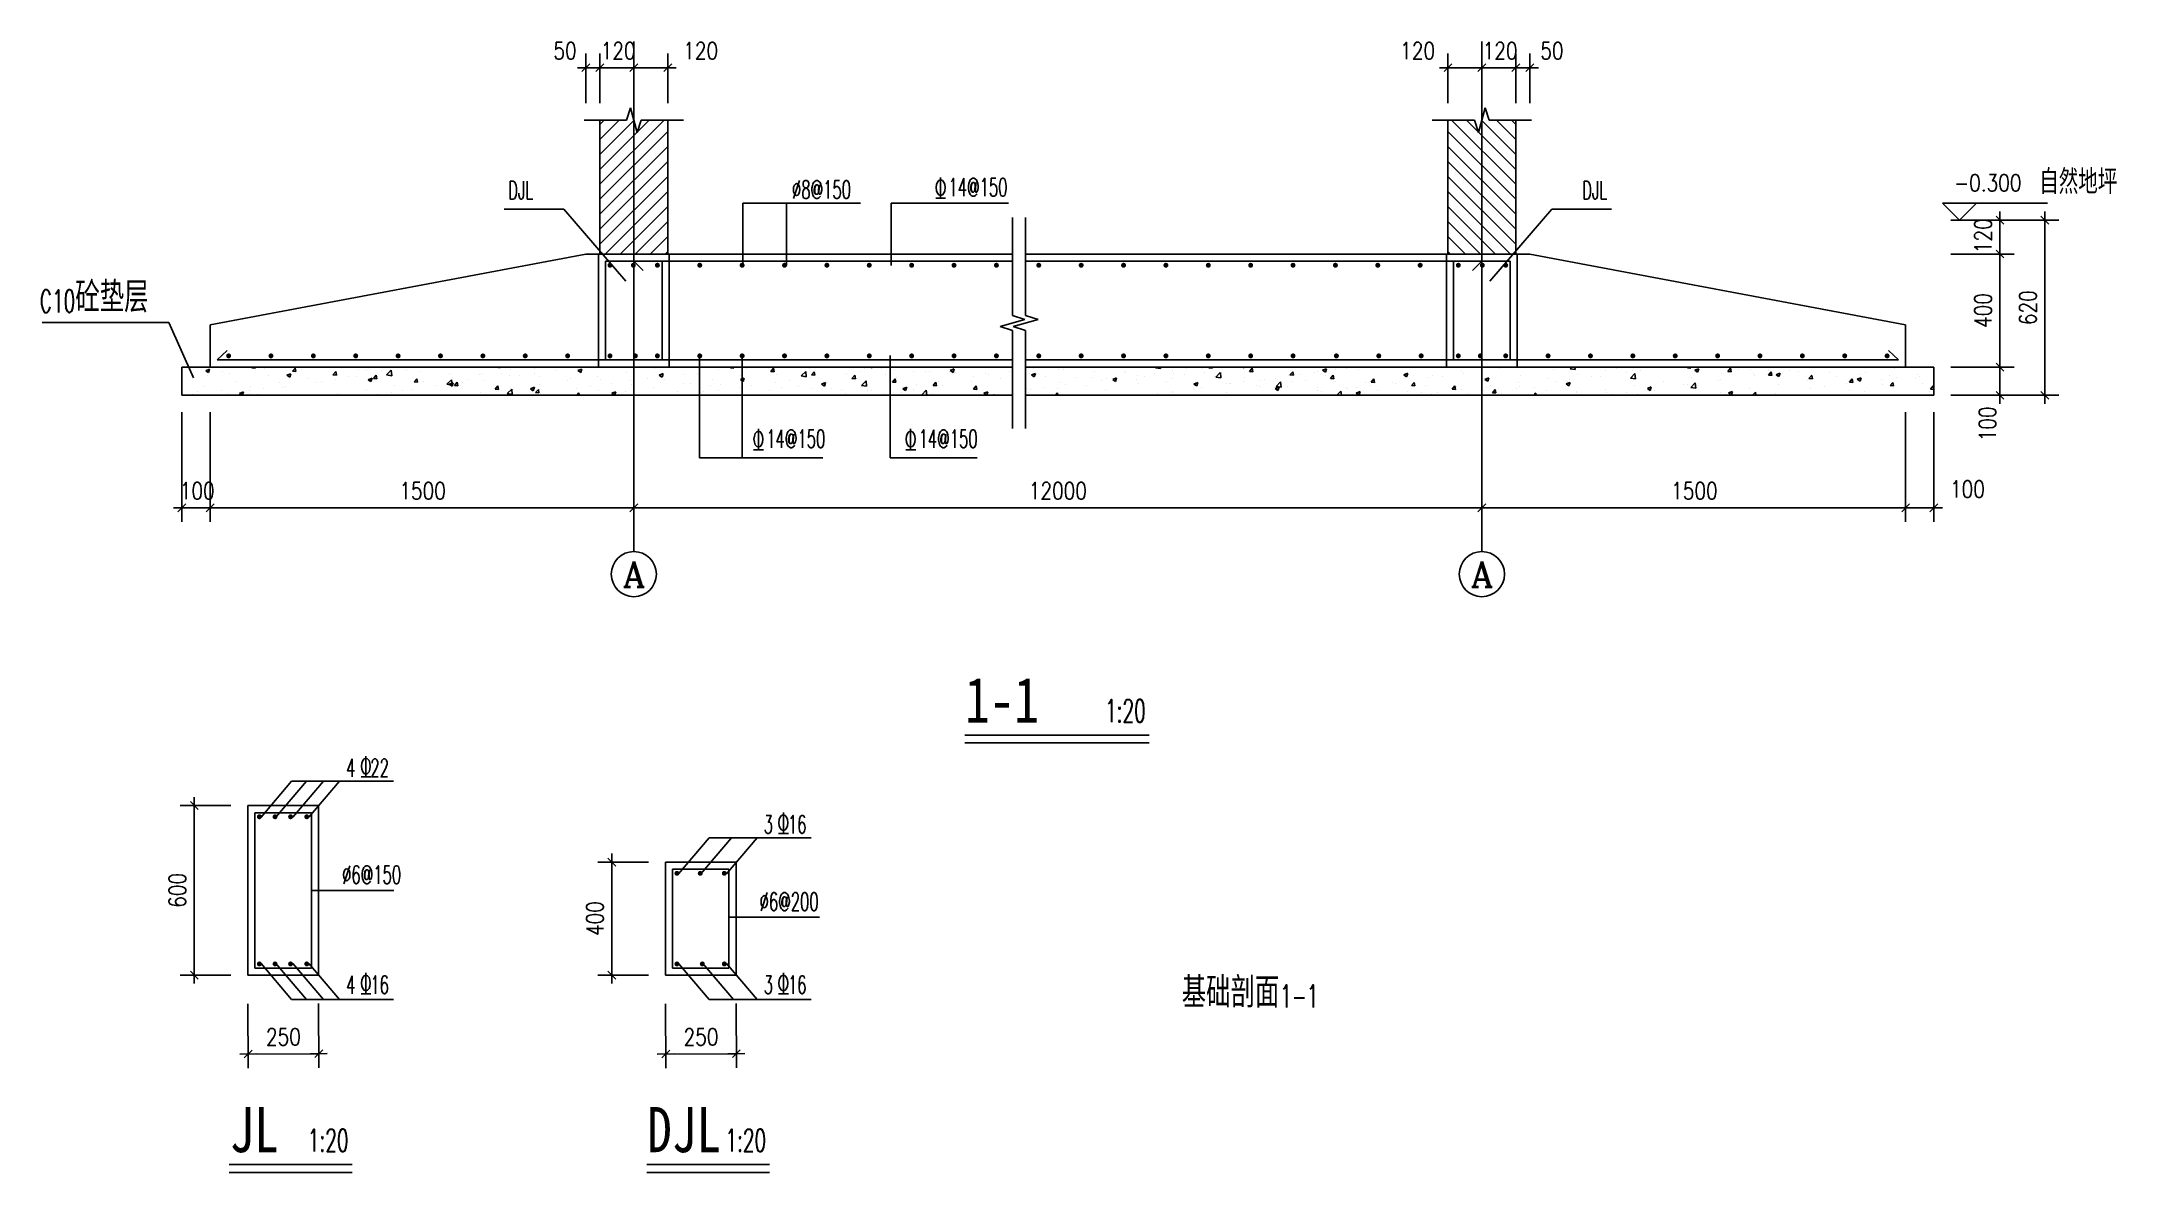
# Model space of a CAD drawing. Extents: x -84066 to -76722, y -618074 to -614071.
import ezdxf
from ezdxf.enums import TextEntityAlignment as Align

# ---------------------------------------------------------------- set-up
doc = ezdxf.new("R2010")
doc.units = 0
doc.header["$LTSCALE"] = 1000
doc.linetypes.add('DOTE', pattern=[2.42, 2, -0.2, 0.02, -0.2])
doc.layers.get('0').update_dxf_attribs({"linetype": 'CONTINUOUS'})
for name, color, linetype in [('AXIS', 3, 'CONTINUOUS'), ('AXIS_TEXT', 7, 'CONTINUOUS'), ('DOTE', 1, 'DOTE'), ('OTHER', 7, 'CONTINUOUS'), ('PUB_DIM', 3, 'CONTINUOUS'), ('PUB_TEXT', 7, 'CONTINUOUS'), ('基础', 4, 'CONTINUOUS'), ('填充', 7, 'CONTINUOUS'), ('钢筋', 3, 'CONTINUOUS')]:
    doc.layers.add(name, color=color, linetype=linetype)
doc.styles.add('-黑体', font='simhei_0.ttf', dxfattribs={"width": 0.8})
doc.styles.add('_HZTXT', font='txt.shx', dxfattribs={"width": 0.8, "bigfont": 'HZTXT.shx'})
doc.styles.add('_SIMPLEX', font='SIMPLEX.shx', dxfattribs={"width": 0.6})
doc.styles.add('COMPLEX', font='COMPLEX')
doc.styles.add('DIM_FONT', font='SIMPLEX', dxfattribs={"width": 0.8})

msp = doc.modelspace()

# ---------------------------------------------------------------- texts
at = {"color": 7, "style": 'DIM_FONT', "width": 0.8}
for s, p in [('50', (-82254.5, -614133.7, 0)), ('120', (-82087, -614133.7, 0)), ('120', (-81794.9, -614133.7, 0)), ('120', (-79257.3, -614133.7, 0)), ('120', (-78965.2, -614133.7, 0)), ('50', (-78761.1, -614133.7, 0)), ('100', (-83577, -615691, 0)), ('1500', (-82799.8, -615691, 0)), ('12000', (-80571.8, -615691, 0)), ('1500', (-78298.1, -615691, 0)), ('100', (-77311, -615685.2, 0))]:
    msp.add_text(s, height=60, dxfattribs=at).set_placement(p)
for s, rotation, p in [('120', 90, (-77164.2, -614820.4, 0)), ('400', 90, (-77164.2, -615084.9, 0)), ('620', 90, (-77005.3, -615074.9, 0)), ('100', 90, (-77148.4, -615486, 0)), ('600', 90, (-83555.5, -617136.9, 0)), ('400', 90, (-82077.4, -617236.9, 0)), ('250', 0.27186, (-83271.7, -617624, 0)), ('250', 0.27186, (-81793.7, -617624, 0))]:
    msp.add_text(s, height=60, rotation=rotation, dxfattribs=at).set_placement(p)
at = {"layer": 'AXIS_TEXT', "style": 'COMPLEX', "width": 1.041667}
for p, p2 in [((-82009.8, -616000.9, 0), (-81929.8, -616000.9, 0)), ((-79008.1, -616000.9, 0), (-78928.1, -616000.9, 0))]:
    msp.add_attdef('A', text='', height=89.6, dxfattribs=at).set_placement(p, p2, align=Align.FIT)
at = {"layer": 'PUB_DIM', "style": 'DIM_FONT', "width": 0.8}
msp.add_text('-0.300', height=60, dxfattribs=at).set_placement((-77058.1, -614601.2, 0), align=Align.RIGHT)
at = {"layer": 'PUB_TEXT'}
for s, height, style, width, p in [('自然地坪', 86.35, '_HZTXT', 0.8, (-76995.3, -614610.7, 0)), ('DJL', 64, '_SIMPLEX', 0.6, (-82414.6, -614629.6, 0)), ('%%c8@150', 64, '_SIMPLEX', 0.6, (-81410, -614627.1, 0)), ('14@150', 64, '_SIMPLEX', 0.6, (-80856.2, -614619, 0)), ('DJL', 64, '_SIMPLEX', 0.6, (-78612.9, -614629.6, 0)), ('C10', 80, '_SIMPLEX', 0.6, (-84072.6, -615029.6, 0)), ('砼垫层', 107.93, '_HZTXT', 0.8, (-83946.6, -615029.6, 0)), ('14@150', 64, '_SIMPLEX', 0.6, (-81501, -615509.1, 0)), ('14@150', 64, '_SIMPLEX', 0.6, (-80962, -615509.1, 0)), ('1-1', 160, '-黑体', 0.8, (-80797.3, -616481.8, 0)), ('1:20', 80, '_SIMPLEX', 0.6, (-80302, -616479.8, 0)), ('4  22', 64, '_SIMPLEX', 0.6, (-82988.1, -616673.7, 0)), ('3  16', 64, '_SIMPLEX', 0.6, (-81510.1, -616873.7, 0)), ('%%C6@150', 64, '_SIMPLEX', 0.6, (-83002.5, -617051.8, 0)), ('%%C6@200', 64, '_SIMPLEX', 0.6, (-81524.5, -617147.1, 0)), ('4  16', 64, '_SIMPLEX', 0.6, (-82988.1, -617441.4, 0)), ('3  16', 64, '_SIMPLEX', 0.6, (-81510.1, -617441.4, 0)), ('基础剖面', 107.93, '_HZTXT', 0.8, (-80030.5, -617490, 0)), ('1-1', 80, '_SIMPLEX', 0.6, (-79682.4, -617490, 0)), ('JL', 160, '-黑体', 0.8, (-83400.5, -618001.7, 0)), ('DJL', 160, '-黑体', 0.8, (-81922.5, -618001.7, 0)), ('1:20', 80, '_SIMPLEX', 0.6, (-83123.7, -617999.8, 0)), ('1:20', 80, '_SIMPLEX', 0.6, (-81645.6, -617999.8, 0))]:
    msp.add_text(s, height=height, dxfattribs=dict(at, style=style, width=width)).set_placement(p)

# ---------------------------------------------------------------- hatches: boundary and pattern name
at = {"layer": '钢筋'}
for points in [[(-82063, -614862.9, 1), (-82045.4, -614862.9, 1)], [(-81980.3, -614862.9, 1), (-81962.7, -614862.9, 1)], [(-81895.3, -614862.9, 1), (-81877.6, -614862.9, 1)], [(-81745.3, -614862.9, 1), (-81727.6, -614862.9, 1)], [(-81595.3, -614862.9, 1), (-81577.6, -614862.9, 1)], [(-81445.3, -614862.9, 1), (-81427.6, -614862.9, 1)], [(-81295.3, -614862.9, 1), (-81277.6, -614862.9, 1)], [(-81145.3, -614862.9, 1), (-81127.6, -614862.9, 1)], [(-80995.3, -614862.9, 1), (-80977.6, -614862.9, 1)], [(-80845.3, -614862.9, 1), (-80827.6, -614862.9, 1)], [(-80695.3, -614862.9, 1), (-80677.6, -614862.9, 1)], [(-80545.3, -614862.9, 1), (-80527.6, -614862.9, 1)], [(-80395.3, -614862.9, 1), (-80377.6, -614862.9, 1)], [(-80245.3, -614862.9, 1), (-80227.6, -614862.9, 1)], [(-80095.3, -614862.9, 1), (-80077.6, -614862.9, 1)], [(-79945.3, -614862.9, 1), (-79927.6, -614862.9, 1)], [(-79795.3, -614862.9, 1), (-79777.6, -614862.9, 1)], [(-79645.3, -614862.9, 1), (-79627.6, -614862.9, 1)], [(-79495.3, -614862.9, 1), (-79477.6, -614862.9, 1)], [(-79345.3, -614862.9, 1), (-79327.6, -614862.9, 1)], [(-79195.3, -614862.9, 1), (-79177.6, -614862.9, 1)], [(-79042.7, -614862.9, -1), (-79060.3, -614862.9, -1)], [(-78957.6, -614862.9, -1), (-78975.2, -614862.9, -1)], [(-78874.9, -614862.9, -1), (-78892.5, -614862.9, -1)], [(-83413, -615183.6, -1), (-83395.4, -615183.6, -1)], [(-83263, -615183.6, -1), (-83245.4, -615183.6, -1)], [(-83113, -615183.6, -1), (-83095.4, -615183.6, -1)], [(-82963, -615183.6, -1), (-82945.4, -615183.6, -1)], [(-82813, -615183.6, -1), (-82795.4, -615183.6, -1)], [(-82663, -615183.6, -1), (-82645.4, -615183.6, -1)], [(-82513, -615183.6, -1), (-82495.4, -615183.6, -1)], [(-82363, -615183.6, -1), (-82345.4, -615183.6, -1)], [(-82213, -615183.6, -1), (-82195.4, -615183.6, -1)], [(-82063, -615183.6, -1), (-82045.4, -615183.6, -1)], [(-81973.1, -615183.6, -1), (-81955.5, -615183.6, -1)], [(-81895.3, -615183.6, -1), (-81877.6, -615183.6, -1)], [(-81745.3, -615183.6, -1), (-81727.6, -615183.6, -1)], [(-81595.3, -615183.6, -1), (-81577.6, -615183.6, -1)], [(-81445.3, -615183.6, -1), (-81427.6, -615183.6, -1)], [(-81295.3, -615183.6, -1), (-81277.6, -615183.6, -1)], [(-81145.3, -615183.6, -1), (-81127.6, -615183.6, -1)], [(-80995.3, -615183.6, -1), (-80977.6, -615183.6, -1)], [(-80845.3, -615183.6, -1), (-80827.6, -615183.6, -1)], [(-80695.3, -615183.6, -1), (-80677.6, -615183.6, -1)], [(-80545.3, -615183.6, -1), (-80527.6, -615183.6, -1)], [(-80395.3, -615183.6, -1), (-80377.6, -615183.6, -1)], [(-80245.3, -615183.6, -1), (-80227.6, -615183.6, -1)], [(-80095.3, -615183.6, -1), (-80077.6, -615183.6, -1)], [(-79945.3, -615183.6, -1), (-79927.6, -615183.6, -1)], [(-79795.3, -615183.6, -1), (-79777.6, -615183.6, -1)], [(-79645.3, -615183.6, -1), (-79627.6, -615183.6, -1)], [(-79491.8, -615183.6, -1), (-79474.1, -615183.6, -1)], [(-79341.8, -615183.6, -1), (-79324.1, -615183.6, -1)], [(-79191.8, -615183.6, -1), (-79174.1, -615183.6, -1)], [(-79042.7, -615183.6, 1), (-79060.3, -615183.6, 1)], [(-78964.8, -615183.6, 1), (-78982.4, -615183.6, 1)], [(-78874.9, -615183.6, 1), (-78892.5, -615183.6, 1)], [(-78724.9, -615183.6, 1), (-78742.5, -615183.6, 1)], [(-78574.9, -615183.6, 1), (-78592.5, -615183.6, 1)], [(-78424.9, -615183.6, 1), (-78442.5, -615183.6, 1)], [(-78274.9, -615183.6, 1), (-78292.5, -615183.6, 1)], [(-78124.9, -615183.6, 1), (-78142.5, -615183.6, 1)], [(-77974.9, -615183.6, 1), (-77992.5, -615183.6, 1)], [(-77824.9, -615183.6, 1), (-77842.5, -615183.6, 1)], [(-77674.9, -615183.6, 1), (-77692.5, -615183.6, 1)], [(-77524.9, -615183.6, 1), (-77542.5, -615183.6, 1)], [(-83304.2, -616814.8, 1), (-83286.5, -616814.8, 1)], [(-83248.5, -616814.8, 1), (-83230.9, -616814.8, 1)], [(-83193.6, -616814.8, 1), (-83176, -616814.8, 1)], [(-83136.4, -616814.8, 1), (-83118.8, -616814.8, 1)], [(-81826.1, -617014.8, 1), (-81808.5, -617014.8, 1)], [(-81743.5, -617014.8, 1), (-81725.8, -617014.8, 1)], [(-81658.4, -617014.8, 1), (-81640.8, -617014.8, 1)], [(-83304.2, -617335.5, -1), (-83286.5, -617335.5, -1)], [(-83248.5, -617335.5, -1), (-83230.9, -617335.5, -1)], [(-83193.6, -617335.5, -1), (-83176, -617335.5, -1)], [(-83136.4, -617335.5, -1), (-83118.8, -617335.5, -1)], [(-81826.1, -617335.5, -1), (-81808.5, -617335.5, -1)], [(-81736.3, -617335.5, -1), (-81718.6, -617335.5, -1)], [(-81658.4, -617335.5, -1), (-81640.8, -617335.5, -1)]]:
    msp.add_hatch(color=256, dxfattribs=at).paths.add_polyline_path(points)

# ---------------------------------------------------------------- linework, layer by layer
for p, q in [((-82169.8, -614163.7, 0), (-82109.8, -614163.7, 0)), ((-82153.8, -614177.7, 0), (-82125.8, -614149.7, 0)), ((-82119.8, -614163.7, 0), (-82059.8, -614163.7, 0)), ((-82059.8, -614163.7, 0), (-82119.8, -614163.7, 0)), ((-82075.8, -614149.7, 0), (-82103.8, -614177.7, 0)), ((-82103.8, -614177.7, 0), (-82075.8, -614149.7, 0)), ((-81939.8, -614163.7, 0), (-81999.8, -614163.7, 0)), ((-81939.8, -614163.7, 0), (-81999.8, -614163.7, 0)), ((-81955.8, -614149.7, 0), (-81983.8, -614177.7, 0)), ((-81955.8, -614149.7, 0), (-81983.8, -614177.7, 0)), ((-81879.8, -614163.7, 0), (-81819.8, -614163.7, 0)), ((-81863.8, -614177.7, 0), (-81835.8, -614149.7, 0)), ((-79058.1, -614163.7, 0), (-79118.1, -614163.7, 0)), ((-79074.1, -614149.7, 0), (-79102.1, -614177.7, 0)), ((-78998.1, -614163.7, 0), (-78938.1, -614163.7, 0)), ((-78998.1, -614163.7, 0), (-78938.1, -614163.7, 0)), ((-78982.1, -614177.7, 0), (-78954.1, -614149.7, 0)), ((-78982.1, -614177.7, 0), (-78954.1, -614149.7, 0)), ((-78818.1, -614163.7, 0), (-78878.1, -614163.7, 0)), ((-78878.1, -614163.7, 0), (-78818.1, -614163.7, 0)), ((-78862.1, -614177.7, 0), (-78834.1, -614149.7, 0)), ((-78834.1, -614149.7, 0), (-78862.1, -614177.7, 0)), ((-78768.1, -614163.7, 0), (-78828.1, -614163.7, 0)), ((-78784.1, -614149.7, 0), (-78812.1, -614177.7, 0)), ((-77134.2, -614673.2, 0), (-77134.2, -614733.2, 0)), ((-76975.3, -614733.2, 0), (-76975.3, -614673.2, 0)), ((-77148.2, -614689.2, 0), (-77120.2, -614717.2, 0)), ((-76961.3, -614717.2, 0), (-76989.3, -614689.2, 0)), ((-77120.2, -614837.2, 0), (-77148.2, -614809.2, 0)), ((-77120.2, -614837.2, 0), (-77148.2, -614809.2, 0)), ((-77134.2, -614853.2, 0), (-77134.2, -614793.2, 0)), ((-77134.2, -614853.2, 0), (-77134.2, -614793.2, 0)), ((-77120.2, -615237.2, 0), (-77148.2, -615209.2, 0)), ((-77148.2, -615209.2, 0), (-77120.2, -615237.2, 0)), ((-77134.2, -615193.2, 0), (-77134.2, -615253.2, 0)), ((-77134.2, -615253.2, 0), (-77134.2, -615193.2, 0)), ((-77148.2, -615309.2, 0), (-77120.2, -615337.2, 0)), ((-77134.2, -615293.2, 0), (-77134.2, -615353.2, 0)), ((-76989.3, -615309.2, 0), (-76961.3, -615337.2, 0)), ((-76975.3, -615293.2, 0), (-76975.3, -615353.2, 0)), ((-83599.8, -615721, 0), (-83539.8, -615721, 0)), ((-83583.8, -615735, 0), (-83555.8, -615707, 0)), ((-83439.8, -615721, 0), (-83499.8, -615721, 0)), ((-83439.8, -615721, 0), (-83499.8, -615721, 0)), ((-83455.8, -615707, 0), (-83483.8, -615735, 0)), ((-83455.8, -615707, 0), (-83483.8, -615735, 0)), ((-81939.8, -615721, 0), (-81999.8, -615721, 0)), ((-81999.8, -615721, 0), (-81939.8, -615721, 0)), ((-81983.8, -615735, 0), (-81955.8, -615707, 0)), ((-81955.8, -615707, 0), (-81983.8, -615735, 0)), ((-78998.1, -615721, 0), (-78938.1, -615721, 0)), ((-78938.1, -615721, 0), (-78998.1, -615721, 0)), ((-78954.1, -615707, 0), (-78982.1, -615735, 0)), ((-78982.1, -615735, 0), (-78954.1, -615707, 0)), ((-77498.1, -615721, 0), (-77438.1, -615721, 0)), ((-77438.1, -615721, 0), (-77498.1, -615721, 0)), ((-77454.1, -615707, 0), (-77482.1, -615735, 0)), ((-77482.1, -615735, 0), (-77454.1, -615707, 0)), ((-77398.1, -615721, 0), (-77338.1, -615721, 0)), ((-77382.1, -615735, 0), (-77354.1, -615707, 0)), ((-83511.5, -616789.2, 0), (-83539.5, -616761.2, 0)), ((-83525.5, -616805.2, 0), (-83525.5, -616745.2, 0)), ((-82047.4, -617005.2, 0), (-82047.4, -616945.2, 0)), ((-82033.4, -616989.2, 0), (-82061.4, -616961.2, 0)), ((-83539.5, -617361.2, 0), (-83511.5, -617389.2, 0)), ((-83525.5, -617345.2, 0), (-83525.5, -617405.2, 0)), ((-82061.4, -617361.2, 0), (-82033.4, -617389.2, 0)), ((-82047.4, -617345.2, 0), (-82047.4, -617405.2, 0)), ((-83304.9, -617654.2, 0), (-83364.9, -617654.5, 0)), ((-83320.9, -617640.3, 0), (-83348.8, -617668.4, 0)), ((-83114.9, -617653.3, 0), (-83054.9, -617653, 0)), ((-83098.8, -617667.2, 0), (-83070.9, -617639.1, 0)), ((-81826.8, -617654.2, 0), (-81886.8, -617654.5, 0)), ((-81842.9, -617640.3, 0), (-81870.8, -617668.4, 0)), ((-81636.8, -617653.3, 0), (-81576.8, -617653, 0)), ((-81620.8, -617667.2, 0), (-81592.9, -617639.1, 0))]:
    msp.add_line(p, q)
for centre in [(-81969.8, -615956.1, 0), (-78968.1, -615956.1, 0)]:
    msp.add_circle(centre, 80)
at = {"layer": 'AXIS'}
for p, q in [((-81969.8, -615876.1, 0), (-81969.8, -615244.4, 0)), ((-78968.1, -615876.1, 0), (-78968.1, -615244.4, 0))]:
    msp.add_line(p, q, dxfattribs=at)
at = {"layer": 'DOTE'}
for p, q in [((-81969.8, -615430.1, 0), (-81969.8, -614071.1, 0)), ((-78968.1, -615430.1, 0), (-78968.1, -614071.1, 0))]:
    msp.add_line(p, q, dxfattribs=at)
at = {"layer": 'OTHER'}
for p, q in [((-81995.8, -614349.4, 0), (-81981.8, -614305.4, 0)), ((-81981.8, -614305.4, 0), (-81957.8, -614393.4, 0)), ((-78956.1, -614305.4, 0), (-78980.1, -614393.4, 0)), ((-78942.1, -614349.4, 0), (-78956.1, -614305.4, 0)), ((-82145.8, -614349.4, 0), (-81995.8, -614349.4, 0)), ((-81957.8, -614393.4, 0), (-81943.8, -614349.4, 0)), ((-81943.8, -614349.4, 0), (-81793.8, -614349.4, 0)), ((-78994.1, -614349.4, 0), (-79144.1, -614349.4, 0)), ((-78980.1, -614393.4, 0), (-78994.1, -614349.4, 0)), ((-78792.1, -614349.4, 0), (-78942.1, -614349.4, 0)), ((-80629.5, -614694, 0), (-80629.5, -615041.3, 0)), ((-80583.1, -614694, 0), (-80583.1, -615041.3, 0)), ((-80629.5, -615041.3, 0), (-80585.5, -615055.3, 0)), ((-80583.1, -615041.3, 0), (-80539.1, -615055.3, 0)), ((-80585.5, -615055.3, 0), (-80673.5, -615079.3, 0)), ((-80673.5, -615079.3, 0), (-80629.5, -615093.3, 0)), ((-80629.5, -615093.3, 0), (-80629.5, -615440.6, 0)), ((-80539.1, -615055.3, 0), (-80627.1, -615079.3, 0)), ((-80627.1, -615079.3, 0), (-80583.1, -615093.3, 0)), ((-80583.1, -615093.3, 0), (-80583.1, -615440.6, 0))]:
    msp.add_line(p, q, dxfattribs=at)
at = {"layer": 'PUB_DIM'}
for p, q in [((-82140, -614163.7, 0), (-82140.2, -614163.7, 0)), ((-82139.8, -614289.4, 0), (-82139.8, -614113.7, 0)), ((-82139.8, -614163.7, 0), (-82089.8, -614163.7, 0)), ((-82090, -614163.7, 0), (-82090.2, -614163.7, 0)), ((-82089.8, -614289.4, 0), (-82089.8, -614113.7, 0)), ((-82089.8, -614289.4, 0), (-82089.8, -614113.7, 0)), ((-82089.8, -614163.7, 0), (-81969.8, -614163.7, 0)), ((-82089.6, -614163.7, 0), (-82089.4, -614163.7, 0)), ((-81969.8, -614289.4, 0), (-81969.8, -614113.7, 0)), ((-81969.6, -614163.7, 0), (-81850, -614163.7, 0)), ((-81969.6, -614163.7, 0), (-81969.4, -614163.7, 0)), ((-81849.8, -614289.4, 0), (-81849.8, -614113.7, 0)), ((-79088.1, -614289.4, 0), (-79088.1, -614113.7, 0)), ((-78968.3, -614163.7, 0), (-79087.9, -614163.7, 0)), ((-78968.3, -614163.7, 0), (-78968.5, -614163.7, 0)), ((-78968.1, -614289.4, 0), (-78968.1, -614113.7, 0)), ((-78848.1, -614163.7, 0), (-78968.1, -614163.7, 0)), ((-78848.3, -614163.7, 0), (-78848.5, -614163.7, 0)), ((-78848.1, -614289.4, 0), (-78848.1, -614113.7, 0)), ((-78848.1, -614289.4, 0), (-78848.1, -614113.7, 0)), ((-78798.1, -614163.7, 0), (-78848.1, -614163.7, 0)), ((-78847.9, -614163.7, 0), (-78847.7, -614163.7, 0)), ((-78798.1, -614289.4, 0), (-78798.1, -614113.7, 0)), ((-78797.9, -614163.7, 0), (-78797.7, -614163.7, 0)), ((-77337.2, -614643.2, 0), (-77217.2, -614643.2, 0)), ((-77277.2, -614703.2, 0), (-77337.2, -614643.2, 0)), ((-77217.2, -614643.2, 0), (-77277.2, -614703.2, 0)), ((-77217.2, -614643.2, 0), (-76965.7, -614643.2, 0)), ((-77308.1, -614703.2, 0), (-77084.2, -614703.2, 0)), ((-77149.1, -614703.2, 0), (-76925.3, -614703.2, 0)), ((-77134.2, -614703, 0), (-77134.2, -614702.8, 0)), ((-77134.2, -614823.2, 0), (-77134.2, -614703.2, 0)), ((-76975.3, -615323, 0), (-76975.3, -614703.4, 0)), ((-77308.1, -614823.2, 0), (-77084.2, -614823.2, 0)), ((-77308.1, -614823.2, 0), (-77084.2, -614823.2, 0)), ((-77134.2, -615223, 0), (-77134.2, -614823.4, 0)), ((-77134.2, -614823.4, 0), (-77134.2, -614823.6, 0)), ((-77308.1, -615223.2, 0), (-77084.2, -615223.2, 0)), ((-77308.1, -615223.2, 0), (-77084.2, -615223.2, 0)), ((-77134.2, -615323, 0), (-77134.2, -615223.4, 0)), ((-77308.1, -615323.2, 0), (-77084.2, -615323.2, 0)), ((-77149.1, -615323.2, 0), (-76925.3, -615323.2, 0)), ((-83569.8, -615383.2, 0), (-83569.8, -615771, 0)), ((-83469.8, -615383.2, 0), (-83469.8, -615771, 0)), ((-83469.8, -615383.2, 0), (-83469.8, -615771, 0)), ((-81969.8, -615383.2, 0), (-81969.8, -615771, 0)), ((-81969.8, -615383.2, 0), (-81969.8, -615771, 0)), ((-78968.1, -615383.2, 0), (-78968.1, -615771, 0)), ((-78968.1, -615383.2, 0), (-78968.1, -615771, 0)), ((-77468.1, -615383.2, 0), (-77468.1, -615771, 0)), ((-77468.1, -615383.2, 0), (-77468.1, -615771, 0)), ((-77368.1, -615383.2, 0), (-77368.1, -615771, 0)), ((-83570, -615721, 0), (-83570.2, -615721, 0)), ((-83569.8, -615721, 0), (-83469.8, -615721, 0)), ((-83469.6, -615721, 0), (-81970, -615721, 0)), ((-83469.6, -615721, 0), (-83469.4, -615721, 0)), ((-81969.6, -615721, 0), (-78968.3, -615721, 0)), ((-78967.9, -615721, 0), (-77468.3, -615721, 0)), ((-77467.9, -615721, 0), (-77368.3, -615721, 0)), ((-83396, -616775.2, 0), (-83575.5, -616775.2, 0)), ((-83525.5, -616775.4, 0), (-83525.5, -617375, 0)), ((-81918, -616975.2, 0), (-82097.4, -616975.2, 0)), ((-82047.4, -616975.4, 0), (-82047.4, -617375, 0)), ((-83396, -617375.2, 0), (-83575.5, -617375.2, 0)), ((-81918, -617375.2, 0), (-82097.4, -617375.2, 0)), ((-83335.7, -617476.2, 0), (-83334.6, -617704.3, 0)), ((-83085.7, -617475, 0), (-83084.6, -617703.1, 0)), ((-81857.7, -617476.2, 0), (-81856.6, -617704.3, 0)), ((-81607.7, -617475, 0), (-81606.6, -617703.1, 0)), ((-83334.7, -617654.3, 0), (-83085.1, -617653.1, 0)), ((-81856.6, -617654.3, 0), (-81607, -617653.1, 0))]:
    msp.add_line(p, q, dxfattribs=at)
at = {"layer": 'PUB_TEXT'}
for p, q in [((-80884.2, -614552.3, 0), (-80884.2, -614625.9, 0)), ((-82217.5, -614665, 0), (-82428.6, -614665, 0)), ((-81997.7, -614919.8, 0), (-82217.5, -614665, 0)), ((-81584, -614643.4, 0), (-81168, -614643.4, 0)), ((-81584, -614863.4, 0), (-81584, -614643.4, 0)), ((-81429.1, -614863.4, 0), (-81429.1, -614643.4, 0)), ((-81059.3, -614643.4, 0), (-80643.3, -614643.4, 0)), ((-81059.3, -614863.4, 0), (-81059.3, -614643.4, 0)), ((-80900.9, -614625.9, 0), (-80866.3, -614625.9, 0)), ((-78940.2, -614919.8, 0), (-78720.4, -614665, 0)), ((-78720.4, -614665, 0), (-78509.4, -614665, 0)), ((-83615.9, -615065.4, 0), (-84063.7, -615065.4, 0)), ((-83528.5, -615261.1, 0), (-83615.9, -615065.4, 0)), ((-81736.9, -615182.4, 0), (-81736.9, -615543.9, 0)), ((-81586.8, -615182.4, 0), (-81586.8, -615543.9, 0)), ((-81062.6, -615182.4, 0), (-81062.6, -615543.9, 0)), ((-81529, -615442.4, 0), (-81529, -615516, 0)), ((-80990, -615442.4, 0), (-80990, -615516, 0)), ((-81736.9, -615543.9, 0), (-81301.3, -615543.9, 0)), ((-81545.7, -615516, 0), (-81511.1, -615516, 0)), ((-81062.6, -615543.9, 0), (-80755, -615543.9, 0)), ((-81006.6, -615516, 0), (-80972.1, -615516, 0)), ((-80798.7, -616525.4, 0), (-80145.5, -616525.4, 0)), ((-80798.7, -616553.6, 0), (-80145.5, -616553.6, 0)), ((-82918.7, -616599.8, 0), (-82918.7, -616673.5, 0)), ((-83289.5, -616816.7, 0), (-83181, -616688.7, 0)), ((-83237.4, -616816.7, 0), (-83128.9, -616688.7, 0)), ((-83181, -616688.7, 0), (-82820.7, -616688.7, 0)), ((-83176.7, -616816.7, 0), (-83068.1, -616688.7, 0)), ((-83120.2, -616816.7, 0), (-83011.7, -616688.7, 0)), ((-82935.4, -616673.5, 0), (-82900.8, -616673.5, 0)), ((-81440.6, -616799.8, 0), (-81440.6, -616873.5, 0)), ((-81457.3, -616873.5, 0), (-81422.7, -616873.5, 0)), ((-81811.5, -617016.7, 0), (-81703, -616888.7, 0)), ((-81732.4, -617016.7, 0), (-81623.9, -616888.7, 0)), ((-81703, -616888.7, 0), (-81342.7, -616888.7, 0)), ((-81642.2, -617016.7, 0), (-81533.7, -616888.7, 0)), ((-83111, -617075.2, 0), (-82819.2, -617075.2, 0)), ((-81633, -617170.5, 0), (-81312.8, -617170.5, 0)), ((-83289.5, -617333.6, 0), (-83181, -617461.6, 0)), ((-83237.4, -617333.6, 0), (-83128.9, -617461.6, 0)), ((-83176.7, -617333.6, 0), (-83068.1, -617461.6, 0)), ((-83120.2, -617333.6, 0), (-83011.7, -617461.6, 0)), ((-82918.7, -617367.5, 0), (-82918.7, -617441.1, 0)), ((-81811.5, -617333.6, 0), (-81703, -617461.6, 0)), ((-81725.2, -617333.6, 0), (-81616.7, -617461.6, 0)), ((-81642.2, -617333.6, 0), (-81533.7, -617461.6, 0)), ((-81440.6, -617367.5, 0), (-81440.6, -617441.1, 0)), ((-83181, -617461.6, 0), (-82820.7, -617461.6, 0)), ((-82935.4, -617441.1, 0), (-82900.8, -617441.1, 0)), ((-81703, -617461.6, 0), (-81342.7, -617461.6, 0)), ((-81457.3, -617441.1, 0), (-81422.7, -617441.1, 0)), ((-83401.9, -618045.4, 0), (-82967.2, -618045.4, 0)), ((-81923.9, -618045.4, 0), (-81489.1, -618045.4, 0)), ((-83401.9, -618073.6, 0), (-82967.2, -618073.6, 0)), ((-81923.9, -618073.6, 0), (-81489.1, -618073.6, 0))]:
    msp.add_line(p, q, dxfattribs=at)
for centre in [(-80884, -614588.2, 0), (-81528.7, -615478.3, 0), (-80989.7, -615478.3, 0), (-82918.4, -616635.7, 0), (-81440.4, -616835.7, 0), (-82918.4, -617403.4, 0), (-81440.4, -617403.4, 0)]:
    msp.add_ellipse(centre, major_axis=(0, 27.7), ratio=0.571428, dxfattribs=at)
at = {"layer": '基础'}
for p, q in [((-82089.8, -614823.2, 0), (-82089.8, -614349.4, 0)), ((-81849.8, -614823.2, 0), (-81849.8, -614349.4, 0)), ((-79088.1, -614823.2, 0), (-79088.1, -614349.4, 0)), ((-78848.1, -614823.2, 0), (-78848.1, -614349.4, 0)), ((-83469.8, -615073.2, 0), (-82139.8, -614823.2, 0)), ((-82139.8, -614823.2, 0), (-80629.5, -614823.2, 0)), ((-82094.8, -615223.2, 0), (-82094.8, -614823.2, 0)), ((-81844.8, -615223.2, 0), (-81844.8, -614823.2, 0)), ((-80583.1, -614823.2, 0), (-78798.1, -614823.2, 0)), ((-79093.1, -615223.2, 0), (-79093.1, -614823.2, 0)), ((-78843.1, -615223.2, 0), (-78843.1, -614823.2, 0)), ((-77468.1, -615073.2, 0), (-78798.1, -614823.2, 0)), ((-83469.8, -615223.2, 0), (-83469.8, -615073.2, 0)), ((-77468.1, -615223.2, 0), (-77468.1, -615073.2, 0)), ((-83569.8, -615223.2, 0), (-80629.5, -615223.2, 0)), ((-83569.8, -615323.2, 0), (-83569.8, -615223.2, 0)), ((-80583.1, -615223.2, 0), (-77368.1, -615223.2, 0)), ((-77368.1, -615323.2, 0), (-77368.1, -615223.2, 0)), ((-83569.8, -615323.2, 0), (-80629.5, -615323.2, 0)), ((-80583.1, -615323.2, 0), (-77368.1, -615323.2, 0)), ((-83336, -616775.2, 0), (-83336, -617375.2, 0)), ((-83086, -616775.2, 0), (-83336, -616775.2, 0)), ((-83086, -617375.2, 0), (-83086, -616775.2, 0)), ((-81858, -616975.2, 0), (-81858, -617375.2, 0)), ((-81608, -616975.2, 0), (-81858, -616975.2, 0)), ((-81608, -617375.2, 0), (-81608, -616975.2, 0)), ((-83336, -617375.2, 0), (-83086, -617375.2, 0)), ((-81858, -617375.2, 0), (-81608, -617375.2, 0))]:
    msp.add_line(p, q, dxfattribs=at)
at = {"layer": '填充'}
for p, q in [((-81983.7, -614311.3, 0), (-81981, -614308.6, 0)), ((-78954.2, -614311.3, 0), (-78957, -614308.6, 0)), ((-82089.8, -614576.5, 0), (-81862.7, -614349.4, 0)), ((-82089.8, -614417.4, 0), (-82021.8, -614349.4, 0)), ((-82089.8, -614364.4, 0), (-82074.8, -614349.4, 0)), ((-82089.8, -614470.5, 0), (-81969.6, -614350.3, 0)), ((-81957, -614390.6, 0), (-81915.7, -614349.4, 0)), ((-78848.1, -614576.5, 0), (-79075.2, -614349.4, 0)), ((-78981, -614390.6, 0), (-79022.2, -614349.4, 0)), ((-78848.1, -614470.5, 0), (-78968.3, -614350.3, 0)), ((-78848.1, -614417.4, 0), (-78916.1, -614349.4, 0)), ((-78848.1, -614364.4, 0), (-78863.1, -614349.4, 0)), ((-82089.8, -614629.6, 0), (-81849.8, -614389.6, 0)), ((-82089.8, -614523.5, 0), (-81958.2, -614391.9, 0)), ((-82089.8, -614682.6, 0), (-81849.8, -614442.6, 0)), ((-78848.1, -614629.6, 0), (-79088.1, -614389.6, 0)), ((-78848.1, -614682.6, 0), (-79088.1, -614442.6, 0)), ((-78848.1, -614523.5, 0), (-78979.7, -614391.9, 0)), ((-82089.8, -614735.6, 0), (-81849.8, -614495.6, 0)), ((-78848.1, -614735.6, 0), (-79088.1, -614495.6, 0)), ((-82089.8, -614788.7, 0), (-81849.8, -614548.7, 0)), ((-82071.4, -614823.2, 0), (-81849.8, -614601.7, 0)), ((-78848.1, -614788.7, 0), (-79088.1, -614548.7, 0)), ((-78866.6, -614823.2, 0), (-79088.1, -614601.7, 0)), ((-82018.3, -614823.2, 0), (-81849.8, -614654.7, 0)), ((-78919.6, -614823.2, 0), (-79088.1, -614654.7, 0)), ((-81965.3, -614823.2, 0), (-81849.8, -614707.8, 0)), ((-78972.6, -614823.2, 0), (-79088.1, -614707.8, 0)), ((-81912.3, -614823.2, 0), (-81849.8, -614760.8, 0)), ((-81859.2, -614823.2, 0), (-81849.8, -614813.8, 0)), ((-79025.7, -614823.2, 0), (-79088.1, -614760.8, 0)), ((-79078.7, -614823.2, 0), (-79088.1, -614813.8, 0)), ((-83528.5, -615261.1, 0), (-83528.5, -615261.1, 0)), ((-83527.9, -615252.3, 0), (-83527.9, -615252.3, 0)), ((-83485.3, -615236.1, 0), (-83471.3, -615230.7, 0)), ((-83485.3, -615236.1, 0), (-83475.3, -615242.8, 0)), ((-83478.4, -615254.5, 0), (-83478.4, -615254.5, 0)), ((-83475.3, -615242.8, 0), (-83471.3, -615230.7, 0)), ((-83426.8, -615239.5, 0), (-83426.8, -615239.5, 0)), ((-83402.6, -615244.6, 0), (-83402.6, -615244.6, 0)), ((-83323, -615224.5, 0), (-83323, -615224.5, 0)), ((-83321.6, -615225.8, 0), (-83319.5, -615223.2, 0)), ((-83321.6, -615225.8, 0), (-83309.7, -615226.8, 0)), ((-83309.7, -615226.9, 0), (-83310.3, -615223.2, 0)), ((-83276.3, -615227.9, 0), (-83276.3, -615227.9, 0)), ((-83261.5, -615253, 0), (-83261.5, -615253, 0)), ((-83197.8, -615252.1, 0), (-83183.8, -615246.7, 0)), ((-83197.8, -615252.1, 0), (-83187.9, -615258.8, 0)), ((-83187.9, -615258.8, 0), (-83183.8, -615246.8, 0)), ((-83178.2, -615238.3, 0), (-83168.6, -615226.8, 0)), ((-83178.2, -615238.3, 0), (-83166.2, -615239.4, 0)), ((-83166.2, -615239.4, 0), (-83168.5, -615226.9, 0)), ((-83144.9, -615233, 0), (-83144.9, -615233, 0)), ((-83121.7, -615264.2, 0), (-83121.7, -615264.2, 0)), ((-83049.4, -615226.4, 0), (-83049.4, -615226.4, 0)), ((-83034.7, -615250.9, 0), (-83025.1, -615239.4, 0)), ((-83034.7, -615250.9, 0), (-83022.8, -615251.9, 0)), ((-83022.8, -615252, 0), (-83025.1, -615239.4, 0)), ((-83017.8, -615249.2, 0), (-83017.8, -615249.2, 0)), ((-82980.3, -615256.9, 0), (-82980.3, -615256.9, 0)), ((-82951, -615257.1, 0), (-82951, -615257.1, 0)), ((-82942.7, -615231, 0), (-82942.7, -615231, 0)), ((-82915.1, -615235.1, 0), (-82915.1, -615235.1, 0)), ((-82910.4, -615268.1, 0), (-82896.4, -615262.8, 0)), ((-82900.5, -615274.9, 0), (-82896.4, -615262.8, 0)), ((-82891.3, -615263.4, 0), (-82881.6, -615251.9, 0)), ((-82891.3, -615263.4, 0), (-82879.3, -615264.5, 0)), ((-82879.3, -615264.5, 0), (-82881.6, -615252, 0)), ((-82863.7, -615236.8, 0), (-82863.7, -615236.8, 0)), ((-82844.7, -615251, 0), (-82829.1, -615234.8, 0)), ((-82844.7, -615251, 0), (-82826.9, -615253.8, 0)), ((-82835.9, -615235.5, 0), (-82835.9, -615235.5, 0)), ((-82826.9, -615253.8, 0), (-82829.1, -615234.8, 0)), ((-82824.7, -615240.4, 0), (-82824.7, -615240.4, 0)), ((-82774.6, -615233.8, 0), (-82774.6, -615233.8, 0)), ((-82747.8, -615276, 0), (-82738.2, -615264.5, 0)), ((-82735.9, -615277.1, 0), (-82738.2, -615264.5, 0)), ((-82729.1, -615240, 0), (-82729.1, -615240, 0)), ((-82698.9, -615223.9, 0), (-82698.9, -615223.9, 0)), ((-82622.4, -615244.5, 0), (-82622.4, -615244.5, 0)), ((-82610, -615259.8, 0), (-82610, -615259.8, 0)), ((-82515.6, -615249, 0), (-82515.6, -615249, 0)), ((-82508.9, -615247, 0), (-82508.9, -615247, 0)), ((-82449.6, -615223.2, 0), (-82445, -615226.4, 0)), ((-82445, -615226.4, 0), (-82443.9, -615223.2, 0)), ((-82437.4, -615246.8, 0), (-82437.4, -615246.8, 0)), ((-82408.8, -615253.5, 0), (-82408.8, -615253.5, 0)), ((-82405.1, -615232, 0), (-82405.1, -615232, 0)), ((-82373.1, -615252.9, 0), (-82373.1, -615252.9, 0)), ((-82323, -615246.3, 0), (-82323, -615246.3, 0)), ((-82320.8, -615226.8, 0), (-82320.8, -615226.8, 0)), ((-82302.1, -615258, 0), (-82302.1, -615258, 0)), ((-82247.2, -615236.4, 0), (-82247.2, -615236.4, 0)), ((-82195.3, -615262.5, 0), (-82195.3, -615262.5, 0)), ((-82167.5, -615235.7, 0), (-82153.5, -615230.3, 0)), ((-82167.5, -615235.7, 0), (-82157.6, -615242.4, 0)), ((-82157.6, -615242.4, 0), (-82153.5, -615230.3, 0)), ((-82099.9, -615256.7, 0), (-82099.9, -615256.7, 0)), ((-81997.2, -615242.7, 0), (-81997.2, -615242.7, 0)), ((-81921.4, -615265.4, 0), (-81921.4, -615265.4, 0)), ((-81896.2, -615229.9, 0), (-81896.2, -615229.9, 0)), ((-81880.1, -615251.7, 0), (-81866.1, -615246.3, 0)), ((-81880.1, -615251.7, 0), (-81870.2, -615258.4, 0)), ((-81871.4, -615258.8, 0), (-81871.4, -615258.8, 0)), ((-81870.1, -615258.4, 0), (-81866.1, -615246.3, 0)), ((-81862.5, -615266, 0), (-81862.5, -615266, 0)), ((-81795.6, -615248.9, 0), (-81795.6, -615248.9, 0)), ((-81745.8, -615246, 0), (-81745.8, -615246, 0)), ((-81669.3, -615232.2, 0), (-81669.3, -615232.2, 0)), ((-81629.2, -615226, 0), (-81629.2, -615226, 0)), ((-81628, -615226, 0), (-81625.7, -615223.2, 0)), ((-81628, -615226, 0), (-81616, -615227, 0)), ((-81619.2, -615225.6, 0), (-81619.2, -615225.6, 0)), ((-81616, -615227, 0), (-81616.7, -615223.2, 0)), ((-81592.7, -615267.7, 0), (-81578.7, -615262.3, 0)), ((-81591.1, -615254.5, 0), (-81591.1, -615254.5, 0)), ((-81582.7, -615274.4, 0), (-81578.7, -615262.3, 0)), ((-81580.6, -615223.2, 0), (-81572.7, -615224.5, 0)), ((-81572.7, -615224.5, 0), (-81572.8, -615223.2, 0)), ((-81487.2, -615239.6, 0), (-81487.2, -615239.6, 0)), ((-81484.5, -615238.5, 0), (-81474.9, -615227, 0)), ((-81484.5, -615238.5, 0), (-81472.6, -615239.5, 0)), ((-81472.6, -615239.6, 0), (-81474.9, -615227, 0)), ((-81464.6, -615249.9, 0), (-81464.6, -615249.9, 0)), ((-81384.5, -615225.5, 0), (-81384.5, -615225.5, 0)), ((-81377.1, -615254.8, 0), (-81361.5, -615238.6, 0)), ((-81377.1, -615254.8, 0), (-81359.3, -615257.6, 0)), ((-81359.3, -615257.6, 0), (-81361.5, -615238.6, 0)), ((-81348, -615229.8, 0), (-81348, -615229.8, 0)), ((-81344, -615261.4, 0), (-81344, -615261.4, 0)), ((-81341.1, -615251.1, 0), (-81331.4, -615239.6, 0)), ((-81341.1, -615251.1, 0), (-81329.1, -615252.1, 0)), ((-81329.1, -615252.1, 0), (-81331.4, -615239.6, 0)), ((-81259.2, -615223.8, 0), (-81259.2, -615223.8, 0)), ((-81217.7, -615244.7, 0), (-81217.7, -615244.7, 0)), ((-81197.6, -615263.6, 0), (-81188, -615252.1, 0)), ((-81197.6, -615263.6, 0), (-81185.7, -615264.7, 0)), ((-81185.6, -615264.7, 0), (-81188, -615252.1, 0)), ((-81182, -615264.3, 0), (-81182, -615264.3, 0)), ((-81167.6, -615238.1, 0), (-81167.6, -615238.1, 0)), ((-81152.5, -615228.3, 0), (-81152.5, -615228.3, 0)), ((-81131.2, -615223.2, 0), (-81127.3, -615225.9, 0)), ((-81127.2, -615225.9, 0), (-81126.3, -615223.2, 0)), ((-81091.9, -615228.2, 0), (-81091.9, -615228.2, 0)), ((-81079.3, -615250.2, 0), (-81079.3, -615250.2, 0)), ((-81054.2, -615276.2, 0), (-81044.5, -615264.7, 0)), ((-81045.7, -615232.8, 0), (-81045.7, -615232.8, 0)), ((-81042.2, -615277.2, 0), (-81044.5, -615264.7, 0)), ((-81038.4, -615259.8, 0), (-81038.4, -615259.8, 0)), ((-80978.3, -615237.4, 0), (-80978.3, -615237.4, 0)), ((-80938.9, -615237.4, 0), (-80938.9, -615237.4, 0)), ((-80921.7, -615239.8, 0), (-80921.7, -615239.8, 0)), ((-80849.8, -615235.2, 0), (-80835.8, -615229.8, 0)), ((-80849.8, -615235.2, 0), (-80839.8, -615241.9, 0)), ((-80839.8, -615242, 0), (-80835.8, -615229.9, 0)), ((-80832.2, -615241.9, 0), (-80832.2, -615241.9, 0)), ((-80766, -615257.2, 0), (-80766, -615257.2, 0)), ((-80725.4, -615246.4, 0), (-80725.4, -615246.4, 0)), ((-80716, -615250.6, 0), (-80716, -615250.6, 0)), ((-80673.2, -615262.1, 0), (-80673.2, -615262.1, 0)), ((-80660.8, -615224, 0), (-80660.8, -615224, 0)), ((-80640.2, -615240.7, 0), (-80640.2, -615240.7, 0)), ((-80569.3, -615247.1, 0), (-80569.3, -615247.1, 0)), ((-80562.4, -615251.2, 0), (-80548.3, -615245.9, 0)), ((-80562.4, -615251.2, 0), (-80552.4, -615258, 0)), ((-80554, -615228.5, 0), (-80554, -615228.5, 0)), ((-80552.4, -615258, 0), (-80548.3, -615245.9, 0)), ((-80513.9, -615224, 0), (-80513.9, -615224, 0)), ((-80511.9, -615255.4, 0), (-80511.9, -615255.4, 0)), ((-80466.6, -615233, 0), (-80466.6, -615233, 0)), ((-80447.3, -615233, 0), (-80447.3, -615233, 0)), ((-80405.1, -615259.9, 0), (-80405.1, -615259.9, 0)), ((-80346.8, -615259, 0), (-80346.8, -615259, 0)), ((-80340.5, -615237.6, 0), (-80340.5, -615237.6, 0)), ((-80298.3, -615264.4, 0), (-80298.3, -615264.4, 0)), ((-80274.9, -615267.3, 0), (-80260.9, -615261.9, 0)), ((-80265, -615274, 0), (-80260.9, -615261.9, 0)), ((-80264.3, -615263.1, 0), (-80264.3, -615263.1, 0)), ((-80233.8, -615242.1, 0), (-80233.8, -615242.1, 0)), ((-80230.2, -615239, 0), (-80230.2, -615239, 0)), ((-80188.6, -615253.2, 0), (-80188.6, -615253.2, 0)), ((-80161.4, -615257.7, 0), (-80161.4, -615257.7, 0)), ((-80127, -615246.6, 0), (-80127, -615246.6, 0)), ((-80122.9, -615225.5, 0), (-80120.7, -615223.2, 0)), ((-80122.9, -615225.5, 0), (-80105.1, -615228.2, 0)), ((-80105.1, -615228.3, 0), (-80105.7, -615223.2, 0)), ((-80065.6, -615262.9, 0), (-80065.6, -615262.9, 0)), ((-80062.3, -615236.5, 0), (-80062.3, -615236.5, 0)), ((-80060.4, -615244.9, 0), (-80060.4, -615244.9, 0)), ((-80020.2, -615251.1, 0), (-80020.2, -615251.1, 0)), ((-80012.2, -615229.9, 0), (-80012.2, -615229.9, 0)), ((-79956.5, -615229.9, 0), (-79956.5, -615229.9, 0)), ((-79949, -615242.8, 0), (-79949, -615242.8, 0)), ((-79934.3, -615226.1, 0), (-79931.9, -615223.2, 0)), ((-79934.3, -615226.1, 0), (-79922.3, -615227.2, 0)), ((-79922.3, -615227.2, 0), (-79923.1, -615223.2, 0)), ((-79913.5, -615255.6, 0), (-79913.5, -615255.6, 0)), ((-79909.4, -615258.6, 0), (-79893.9, -615242.4, 0)), ((-79909.4, -615258.6, 0), (-79891.6, -615261.4, 0)), ((-79891.6, -615261.4, 0), (-79893.8, -615242.4, 0)), ((-79812.9, -615223.2, 0), (-79809.5, -615225.5, 0)), ((-79809.5, -615225.5, 0), (-79808.7, -615223.2, 0)), ((-79806.7, -615260.1, 0), (-79806.7, -615260.1, 0)), ((-79790.8, -615238.7, 0), (-79781.2, -615227.2, 0)), ((-79790.8, -615238.7, 0), (-79778.9, -615239.7, 0)), ((-79778.9, -615239.7, 0), (-79781.2, -615227.2, 0)), ((-79736.9, -615265.7, 0), (-79736.9, -615265.7, 0)), ((-79699.9, -615264.6, 0), (-79699.9, -615264.6, 0)), ((-79651.4, -615254.6, 0), (-79651.4, -615254.6, 0)), ((-79647.4, -615251.2, 0), (-79637.7, -615239.7, 0)), ((-79647.4, -615251.2, 0), (-79635.4, -615252.3, 0)), ((-79635.4, -615252.3, 0), (-79637.7, -615239.8, 0)), ((-79610.6, -615249, 0), (-79610.6, -615249, 0)), ((-79560.6, -615242.4, 0), (-79560.6, -615242.4, 0)), ((-79548.7, -615240.5, 0), (-79548.7, -615240.5, 0)), ((-79532, -615234.8, 0), (-79518, -615229.4, 0)), ((-79532, -615234.8, 0), (-79522.1, -615241.5, 0)), ((-79522.7, -615252.8, 0), (-79522.7, -615252.8, 0)), ((-79522.1, -615241.5, 0), (-79518, -615229.4, 0)), ((-79503.9, -615263.8, 0), (-79494.3, -615252.3, 0)), ((-79503.9, -615263.8, 0), (-79492, -615264.8, 0)), ((-79492, -615264.8, 0), (-79494.3, -615252.3, 0)), ((-79484.8, -615232.5, 0), (-79484.8, -615232.5, 0)), ((-79447.7, -615227.7, 0), (-79447.7, -615227.7, 0)), ((-79406, -615232.7, 0), (-79406, -615232.7, 0)), ((-79360.5, -615276.3, 0), (-79350.8, -615264.8, 0)), ((-79348.5, -615277.4, 0), (-79350.8, -615264.9, 0)), ((-79244.6, -615250.8, 0), (-79230.6, -615245.4, 0)), ((-79244.6, -615250.8, 0), (-79234.7, -615257.5, 0)), ((-79243.5, -615265.2, 0), (-79243.5, -615265.2, 0)), ((-79234.6, -615257.5, 0), (-79230.6, -615245.5, 0)), ((-79159, -615261.5, 0), (-79159, -615261.5, 0)), ((-79142.5, -615252.4, 0), (-79142.5, -615252.4, 0)), ((-79108.9, -615254.9, 0), (-79108.9, -615254.9, 0)), ((-79038.6, -615237.4, 0), (-79038.6, -615237.4, 0)), ((-79033.2, -615245, 0), (-79033.2, -615245, 0)), ((-78957.2, -615266.8, 0), (-78943.2, -615261.4, 0)), ((-78947.2, -615273.6, 0), (-78943.2, -615261.5, 0)), ((-78936, -615223.3, 0), (-78936, -615223.3, 0)), ((-78906.9, -615228.3, 0), (-78906.9, -615228.3, 0)), ((-78831.1, -615252, 0), (-78831.1, -615252, 0)), ((-78733.5, -615262.1, 0), (-78733.5, -615262.1, 0)), ((-78714.5, -615232, 0), (-78714.5, -615232, 0)), ((-78655.3, -615229.3, 0), (-78649.4, -615223.2, 0)), ((-78655.3, -615229.3, 0), (-78637.5, -615232, 0)), ((-78637.5, -615232.1, 0), (-78638.5, -615223.2, 0)), ((-78630.8, -615248, 0), (-78630.8, -615248, 0)), ((-78581.6, -615257.5, 0), (-78581.6, -615257.5, 0)), ((-78549.9, -615255.8, 0), (-78549.9, -615255.8, 0)), ((-78529.8, -615235.2, 0), (-78529.8, -615235.2, 0)), ((-78494.5, -615223.2, 0), (-78491.8, -615225, 0)), ((-78491.8, -615225.1, 0), (-78491.1, -615223.2, 0)), ((-78455.2, -615240.8, 0), (-78455.2, -615240.8, 0)), ((-78441.8, -615262.4, 0), (-78426.2, -615246.2, 0)), ((-78441.8, -615262.4, 0), (-78424, -615265.2, 0)), ((-78433.3, -615235.8, 0), (-78433.3, -615235.8, 0)), ((-78424, -615265.2, 0), (-78426.2, -615246.2, 0)), ((-78405.2, -615234.2, 0), (-78405.2, -615234.2, 0)), ((-78329.4, -615224.3, 0), (-78329.4, -615224.3, 0)), ((-78240.6, -615226.3, 0), (-78238.1, -615223.2, 0)), ((-78240.6, -615226.3, 0), (-78228.7, -615227.3, 0)), ((-78228.7, -615227.4, 0), (-78229.4, -615223.2, 0)), ((-78224.6, -615259.9, 0), (-78224.6, -615259.9, 0)), ((-78214.3, -615234.4, 0), (-78200.3, -615229, 0)), ((-78214.3, -615234.4, 0), (-78204.3, -615241.1, 0)), ((-78204.3, -615241.1, 0), (-78200.3, -615229, 0)), ((-78166.3, -615225.6, 0), (-78166.3, -615225.6, 0)), ((-78123.6, -615265.8, 0), (-78123.6, -615265.8, 0)), ((-78120.8, -615244.9, 0), (-78120.8, -615244.9, 0)), ((-78097.2, -615238.8, 0), (-78087.5, -615227.3, 0)), ((-78097.2, -615238.8, 0), (-78085.2, -615239.9, 0)), ((-78085.2, -615239.9, 0), (-78087.5, -615227.4, 0)), ((-78059.5, -615230.1, 0), (-78059.5, -615230.1, 0)), ((-78018.1, -615230.8, 0), (-78018.1, -615230.8, 0)), ((-78007, -615245.8, 0), (-78007, -615245.8, 0)), ((-78003.6, -615253.3, 0), (-78003.6, -615253.3, 0)), ((-77953.7, -615251.4, 0), (-77944.1, -615239.9, 0)), ((-77953.7, -615251.4, 0), (-77941.8, -615252.4, 0)), ((-77953.5, -615246.7, 0), (-77953.5, -615246.7, 0)), ((-77952.8, -615234.6, 0), (-77952.8, -615234.6, 0)), ((-77941.8, -615252.5, 0), (-77944.1, -615239.9, 0)), ((-77926.9, -615250.4, 0), (-77912.9, -615245, 0)), ((-77926.9, -615250.4, 0), (-77916.9, -615257.1, 0)), ((-77916.9, -615257.1, 0), (-77912.8, -615245, 0)), ((-77890.3, -615225.7, 0), (-77890.3, -615225.7, 0)), ((-77877.8, -615236.8, 0), (-77877.8, -615236.8, 0)), ((-77846, -615239.1, 0), (-77846, -615239.1, 0)), ((-77810.3, -615263.9, 0), (-77800.6, -615252.4, 0)), ((-77810.3, -615263.9, 0), (-77798.3, -615265, 0)), ((-77798.3, -615265, 0), (-77800.6, -615252.5, 0)), ((-77739.2, -615243.6, 0), (-77739.2, -615243.6, 0)), ((-77712.9, -615255.5, 0), (-77712.9, -615255.5, 0)), ((-77666.8, -615276.5, 0), (-77657.2, -615265, 0)), ((-77654.8, -615277.6, 0), (-77657.2, -615265, 0)), ((-77639.4, -615266.4, 0), (-77625.4, -615261, 0)), ((-77632.5, -615248.1, 0), (-77632.5, -615248.1, 0)), ((-77629.5, -615273.1, 0), (-77625.4, -615261, 0)), ((-77611.9, -615242.7, 0), (-77611.9, -615242.7, 0)), ((-77552, -615265.8, 0), (-77552, -615265.8, 0)), ((-77525.7, -615252.6, 0), (-77525.7, -615252.6, 0)), ((-77508, -615227.7, 0), (-77508, -615227.7, 0)), ((-77501.9, -615259.2, 0), (-77501.9, -615259.2, 0)), ((-77432, -615265, 0), (-77432, -615265, 0)), ((-77426.2, -615249.3, 0), (-77426.2, -615249.3, 0)), ((-77418.9, -615257.1, 0), (-77418.9, -615257.1, 0)), ((-83530.3, -615318.9, 0), (-83530.3, -615318.9, 0)), ((-83515.4, -615310.6, 0), (-83515.4, -615310.6, 0)), ((-83494.8, -615293, 0), (-83494.8, -615293, 0)), ((-83429.3, -615306.1, 0), (-83429.3, -615306.1, 0)), ((-83408.7, -615315.1, 0), (-83408.7, -615315.1, 0)), ((-83378.2, -615273, 0), (-83378.2, -615273, 0)), ((-83365.9, -615316.6, 0), (-83351.9, -615311.2, 0)), ((-83365.9, -615316.6, 0), (-83356.1, -615323.2, 0)), ((-83355.9, -615323.2, 0), (-83351.9, -615311.3, 0)), ((-83330.3, -615316.9, 0), (-83330.3, -615316.9, 0)), ((-83328.9, -615306.8, 0), (-83328.9, -615306.8, 0)), ((-83325.4, -615291.1, 0), (-83325.4, -615291.1, 0)), ((-83301.9, -615319.6, 0), (-83301.9, -615319.6, 0)), ((-83278.9, -615300.2, 0), (-83278.9, -615300.2, 0)), ((-83222.7, -615277, 0), (-83222.7, -615277, 0)), ((-83213.6, -615296.9, 0), (-83213.6, -615296.9, 0)), ((-83203.1, -615290.3, 0), (-83203.1, -615290.3, 0)), ((-83097, -615276.9, 0), (-83097, -615276.9, 0)), ((-83076.8, -615273.6, 0), (-83076.8, -615273.6, 0)), ((-83026.8, -615267, 0), (-83026.8, -615267, 0)), ((-83020.2, -615315.8, 0), (-83020.2, -615315.8, 0)), ((-82917.6, -615301.7, 0), (-82917.6, -615301.7, 0)), ((-82910.4, -615268.1, 0), (-82900.5, -615274.8, 0)), ((-82877.3, -615319.3, 0), (-82877.3, -615319.3, 0)), ((-82827.2, -615312.7, 0), (-82827.2, -615312.7, 0)), ((-82816.5, -615288.9, 0), (-82816.5, -615288.9, 0)), ((-82787.3, -615306.8, 0), (-82787.3, -615306.8, 0)), ((-82751.5, -615302.8, 0), (-82751.5, -615302.8, 0)), ((-82747.8, -615276, 0), (-82735.9, -615277, 0)), ((-82712.7, -615273.9, 0), (-82712.7, -615273.9, 0)), ((-82670.7, -615286.8, 0), (-82670.7, -615286.8, 0)), ((-82631.2, -615284.1, 0), (-82615.6, -615267.9, 0)), ((-82631.2, -615284.1, 0), (-82613.4, -615286.9, 0)), ((-82625.2, -615286.1, 0), (-82625.2, -615286.1, 0)), ((-82623, -615284.1, 0), (-82609, -615278.8, 0)), ((-82623, -615284.1, 0), (-82613, -615290.9, 0)), ((-82613.4, -615286.9, 0), (-82615.6, -615267.9, 0)), ((-82613, -615290.9, 0), (-82609, -615278.8, 0)), ((-82604.4, -615288.5, 0), (-82594.7, -615277, 0)), ((-82604.4, -615288.5, 0), (-82592.4, -615289.6, 0)), ((-82592.4, -615289.6, 0), (-82594.7, -615277.1, 0)), ((-82575.1, -615279.5, 0), (-82575.1, -615279.5, 0)), ((-82554, -615266.8, 0), (-82554, -615266.8, 0)), ((-82511.4, -615313.6, 0), (-82511.4, -615313.6, 0)), ((-82499.4, -615269.6, 0), (-82499.4, -615269.6, 0)), ((-82460.9, -615301.1, 0), (-82451.3, -615289.6, 0)), ((-82460.9, -615301.1, 0), (-82449, -615302.1, 0)), ((-82449, -615302.2, 0), (-82451.3, -615289.6, 0)), ((-82417.8, -615317.2, 0), (-82402.2, -615301, 0)), ((-82417.8, -615317.2, 0), (-82400, -615320, 0)), ((-82407.5, -615298.6, 0), (-82407.5, -615298.6, 0)), ((-82400, -615320, 0), (-82402.2, -615301, 0)), ((-82335.6, -615300.2, 0), (-82321.6, -615294.8, 0)), ((-82335.6, -615300.2, 0), (-82325.6, -615306.9, 0)), ((-82325.6, -615306.9, 0), (-82321.6, -615294.8, 0)), ((-82317.5, -615313.6, 0), (-82307.8, -615302.1, 0)), ((-82317.5, -615313.6, 0), (-82305.5, -615314.7, 0)), ((-82305.5, -615314.7, 0), (-82307.8, -615302.2, 0)), ((-82304.8, -615284.5, 0), (-82304.8, -615284.5, 0)), ((-82299.9, -615315.3, 0), (-82299.9, -615315.3, 0)), ((-82203.8, -615271.7, 0), (-82203.8, -615271.7, 0)), ((-82173.5, -615298.6, 0), (-82173.5, -615298.6, 0)), ((-82171.5, -615323.2, 0), (-82164.4, -615314.7, 0)), ((-82162.8, -615323.2, 0), (-82164.4, -615314.7, 0)), ((-82123.5, -615292, 0), (-82123.5, -615292, 0)), ((-82095.8, -615306, 0), (-82095.8, -615306, 0)), ((-82088.5, -615267, 0), (-82088.5, -615267, 0)), ((-82048.1, -615316.2, 0), (-82034.1, -615310.8, 0)), ((-82048.1, -615316.2, 0), (-82038.2, -615322.9, 0)), ((-82047.7, -615282.1, 0), (-82047.7, -615282.1, 0)), ((-82038.2, -615322.9, 0), (-82034.1, -615310.8, 0)), ((-81999.7, -615309.2, 0), (-81999.7, -615309.2, 0)), ((-81981.8, -615271.5, 0), (-81981.8, -615271.5, 0)), ((-81979.1, -615286, 0), (-81979.1, -615286, 0)), ((-81898.6, -615296.4, 0), (-81898.6, -615296.4, 0)), ((-81875, -615276.1, 0), (-81875, -615276.1, 0)), ((-81814.6, -615309.9, 0), (-81814.6, -615309.9, 0)), ((-81794.8, -615281.4, 0), (-81794.8, -615281.4, 0)), ((-81768.2, -615280.6, 0), (-81768.2, -615280.6, 0)), ((-81721.9, -615311.1, 0), (-81721.9, -615311.1, 0)), ((-81697.9, -615289.9, 0), (-81697.9, -615289.9, 0)), ((-81692.1, -615267.4, 0), (-81692.1, -615267.4, 0)), ((-81671.8, -615304.5, 0), (-81671.8, -615304.5, 0)), ((-81661.5, -615285.1, 0), (-81661.5, -615285.1, 0)), ((-81596.1, -615294.6, 0), (-81596.1, -615294.6, 0)), ((-81593.5, -615321.1, 0), (-81593.5, -615321.1, 0)), ((-81592.7, -615267.7, 0), (-81582.7, -615274.4, 0)), ((-81581.3, -615269.9, 0), (-81581.3, -615269.9, 0)), ((-81554.7, -615289.6, 0), (-81554.7, -615289.6, 0)), ((-81489.6, -615306.1, 0), (-81489.6, -615306.1, 0)), ((-81469.8, -615277.9, 0), (-81469.8, -615277.9, 0)), ((-81448, -615294.1, 0), (-81448, -615294.1, 0)), ((-81419.7, -615271.3, 0), (-81419.7, -615271.3, 0)), ((-81388.3, -615319.8, 0), (-81388.3, -615319.8, 0)), ((-81386.9, -615292.1, 0), (-81386.9, -615292.1, 0)), ((-81341.2, -615298.6, 0), (-81341.2, -615298.6, 0)), ((-81305.2, -615283.7, 0), (-81291.2, -615278.3, 0)), ((-81305.2, -615283.7, 0), (-81295.3, -615290.4, 0)), ((-81295.3, -615290.4, 0), (-81291.2, -615278.4, 0)), ((-81285.9, -615279.2, 0), (-81285.9, -615279.2, 0)), ((-81271.6, -615299.8, 0), (-81271.6, -615299.8, 0)), ((-81234.4, -615303.1, 0), (-81234.4, -615303.1, 0)), ((-81220.2, -615317, 0), (-81220.2, -615317, 0)), ((-81163.6, -615287.9, 0), (-81148, -615271.7, 0)), ((-81163.6, -615287.9, 0), (-81145.8, -615290.7, 0)), ((-81155, -615279.8, 0), (-81155, -615279.8, 0)), ((-81145.8, -615290.7, 0), (-81148, -615271.7, 0)), ((-81144.5, -615307.1, 0), (-81144.5, -615307.1, 0)), ((-81127.7, -615307.6, 0), (-81127.7, -615307.6, 0)), ((-81081.8, -615316.7, 0), (-81081.8, -615316.7, 0)), ((-81054.2, -615276.2, 0), (-81042.2, -615277.2, 0)), ((-81020.9, -615312.1, 0), (-81020.9, -615312.1, 0)), ((-81018.2, -615290.4, 0), (-81018.2, -615290.4, 0)), ((-81017.8, -615299.7, 0), (-81003.8, -615294.4, 0)), ((-81017.8, -615299.7, 0), (-81007.9, -615306.4, 0)), ((-81007.9, -615306.5, 0), (-81003.8, -615294.4, 0)), ((-80980.7, -615303.9, 0), (-80980.7, -615303.9, 0)), ((-80968.1, -615283.8, 0), (-80968.1, -615283.8, 0)), ((-80950.2, -615321, 0), (-80934.6, -615304.8, 0)), ((-80950.2, -615321, 0), (-80935.8, -615323.2, 0)), ((-80932.4, -615323.2, 0), (-80934.6, -615304.8, 0)), ((-80914.1, -615316.7, 0), (-80914.1, -615316.7, 0)), ((-80910.7, -615288.7, 0), (-80901.1, -615277.2, 0)), ((-80910.7, -615288.7, 0), (-80898.8, -615289.8, 0)), ((-80898.7, -615289.8, 0), (-80901.1, -615277.2, 0)), ((-80892.3, -615273.9, 0), (-80892.3, -615273.9, 0)), ((-80876.9, -615288.9, 0), (-80876.9, -615288.9, 0)), ((-80807.4, -615321.2, 0), (-80807.4, -615321.2, 0)), ((-80774.2, -615274.9, 0), (-80774.2, -615274.9, 0)), ((-80767.3, -615301.3, 0), (-80757.6, -615289.8, 0)), ((-80767.3, -615301.3, 0), (-80755.3, -615302.3, 0)), ((-80755.3, -615302.3, 0), (-80757.6, -615289.8, 0)), ((-80730.4, -615315.7, 0), (-80716.4, -615310.4, 0)), ((-80730.4, -615315.7, 0), (-80720.4, -615322.5, 0)), ((-80720.4, -615322.5, 0), (-80716.4, -615310.4, 0)), ((-80696.7, -615319.1, 0), (-80696.7, -615319.1, 0)), ((-80692.8, -615319.6, 0), (-80692.8, -615319.6, 0)), ((-80580.1, -615299, 0), (-80580.1, -615299, 0)), ((-80571.7, -615313.6, 0), (-80571.7, -615313.6, 0)), ((-80566.5, -615302.9, 0), (-80566.5, -615302.9, 0)), ((-80516.5, -615296.3, 0), (-80516.5, -615296.3, 0)), ((-80477.7, -615323.2, 0), (-80470.7, -615314.9, 0)), ((-80469.2, -615323.2, 0), (-80470.7, -615314.9, 0)), ((-80469, -615299.6, 0), (-80469, -615299.6, 0)), ((-80463.4, -615279, 0), (-80463.4, -615279, 0)), ((-80440.7, -615286.4, 0), (-80440.7, -615286.4, 0)), ((-80415.5, -615322.9, 0), (-80415.5, -615322.9, 0)), ((-80368, -615286.8, 0), (-80368, -615286.8, 0)), ((-80314.4, -615269.7, 0), (-80314.4, -615269.7, 0)), ((-80298.9, -615302.9, 0), (-80298.9, -615302.9, 0)), ((-80274.9, -615267.3, 0), (-80265, -615274, 0)), ((-80264.1, -615271.8, 0), (-80264.1, -615271.8, 0)), ((-80191.6, -615268.9, 0), (-80191.6, -615268.9, 0)), ((-80182.2, -615282.9, 0), (-80182.2, -615282.9, 0)), ((-80114.9, -615315.4, 0), (-80114.9, -615315.4, 0)), ((-80084.8, -615273.4, 0), (-80084.8, -615273.4, 0)), ((-80064.8, -615308.8, 0), (-80064.8, -615308.8, 0)), ((-80062.8, -615311.5, 0), (-80062.8, -615311.5, 0)), ((-79989.1, -615298.9, 0), (-79989.1, -615298.9, 0)), ((-79987.5, -615283.3, 0), (-79973.5, -615277.9, 0)), ((-79987.5, -615283.3, 0), (-79977.6, -615290, 0)), ((-79978.1, -615278, 0), (-79978.1, -615278, 0)), ((-79977.5, -615290, 0), (-79973.5, -615277.9, 0)), ((-79959, -615296.5, 0), (-79959, -615296.5, 0)), ((-79872.6, -615312.8, 0), (-79872.6, -615312.8, 0)), ((-79871.3, -615282.5, 0), (-79871.3, -615282.5, 0)), ((-79862.8, -615282.2, 0), (-79862.8, -615282.2, 0)), ((-79856.3, -615282.4, 0), (-79856.3, -615282.4, 0)), ((-79812.7, -615275.6, 0), (-79812.7, -615275.6, 0)), ((-79764.5, -615287, 0), (-79764.5, -615287, 0)), ((-79755.9, -615292.8, 0), (-79755.9, -615292.8, 0)), ((-79755.3, -615269.6, 0), (-79755.3, -615269.6, 0)), ((-79700.1, -615299.3, 0), (-79686.1, -615293.9, 0)), ((-79700.1, -615299.3, 0), (-79690.1, -615306, 0)), ((-79696, -615291.7, 0), (-79680.4, -615275.5, 0)), ((-79696, -615291.7, 0), (-79678.2, -615294.5, 0)), ((-79690.1, -615306, 0), (-79686.1, -615293.9, 0)), ((-79678.2, -615294.5, 0), (-79680.4, -615275.5, 0)), ((-79657.8, -615291.5, 0), (-79657.8, -615291.5, 0)), ((-79653.8, -615321.2, 0), (-79653.8, -615321.2, 0)), ((-79639.3, -615272.8, 0), (-79639.3, -615272.8, 0)), ((-79613.2, -615321.3, 0), (-79613.2, -615321.3, 0)), ((-79593.2, -615269.1, 0), (-79593.2, -615269.1, 0)), ((-79551.1, -615307.1, 0), (-79551.1, -615307.1, 0)), ((-79551, -615296, 0), (-79551, -615296, 0)), ((-79537.4, -615311.4, 0), (-79537.4, -615311.4, 0)), ((-79486.4, -615273.6, 0), (-79486.4, -615273.6, 0)), ((-79481, -615323.2, 0), (-79467, -615308.6, 0)), ((-79465.2, -615323.2, 0), (-79466.9, -615308.6, 0)), ((-79450.1, -615294.3, 0), (-79450.1, -615294.3, 0)), ((-79444.2, -615300.5, 0), (-79444.2, -615300.5, 0)), ((-79412.6, -615315.3, 0), (-79398.6, -615309.9, 0)), ((-79412.6, -615315.3, 0), (-79402.7, -615322, 0)), ((-79411.1, -615294.7, 0), (-79411.1, -615294.7, 0)), ((-79402.7, -615322, 0), (-79398.6, -615310, 0)), ((-79379.6, -615278.2, 0), (-79379.6, -615278.2, 0)), ((-79361.1, -615288.1, 0), (-79361.1, -615288.1, 0)), ((-79360.5, -615276.3, 0), (-79348.5, -615277.4, 0)), ((-79346.2, -615279.3, 0), (-79346.2, -615279.3, 0)), ((-79337.5, -615305, 0), (-79337.5, -615305, 0)), ((-79285.3, -615278.2, 0), (-79285.3, -615278.2, 0)), ((-79272.9, -615282.7, 0), (-79272.9, -615282.7, 0)), ((-79230.7, -615309.5, 0), (-79230.7, -615309.5, 0)), ((-79217, -615288.9, 0), (-79207.4, -615277.4, 0)), ((-79217, -615288.9, 0), (-79205.1, -615289.9, 0)), ((-79205.1, -615289.9, 0), (-79207.4, -615277.4, 0)), ((-79181, -615312, 0), (-79181, -615312, 0)), ((-79166.1, -615287.2, 0), (-79166.1, -615287.2, 0)), ((-79145, -615319, 0), (-79145, -615319, 0)), ((-79123.9, -615314, 0), (-79123.9, -615314, 0)), ((-79073.6, -615301.4, 0), (-79063.9, -615289.9, 0)), ((-79073.6, -615301.4, 0), (-79061.6, -615302.5, 0)), ((-79064.4, -615292, 0), (-79064.4, -615292, 0)), ((-79061.6, -615302.5, 0), (-79063.9, -615290, 0)), ((-79059.3, -615291.7, 0), (-79059.3, -615291.7, 0)), ((-79041.1, -615304, 0), (-79041.1, -615304, 0)), ((-79017.2, -615318.5, 0), (-79017.2, -615318.5, 0)), ((-78959.5, -615307.2, 0), (-78959.5, -615307.2, 0)), ((-78957.2, -615266.8, 0), (-78947.2, -615273.5, 0)), ((-78952.6, -615296.2, 0), (-78952.6, -615296.2, 0)), ((-78947.7, -615272, 0), (-78947.7, -615272, 0)), ((-78938.4, -615289.9, 0), (-78938.4, -615289.9, 0)), ((-78930.1, -615314, 0), (-78920.5, -615302.5, 0)), ((-78930.1, -615314, 0), (-78918.2, -615315, 0)), ((-78918.2, -615315, 0), (-78920.5, -615302.5, 0)), ((-78910.4, -615323.1, 0), (-78910.4, -615323.1, 0)), ((-78909.4, -615300.6, 0), (-78909.4, -615300.6, 0)), ((-78899.8, -615315.9, 0), (-78899.8, -615315.9, 0)), ((-78845.8, -615300.7, 0), (-78845.8, -615300.7, 0)), ((-78837.4, -615277.1, 0), (-78837.4, -615277.1, 0)), ((-78833.7, -615290.7, 0), (-78833.7, -615290.7, 0)), ((-78783.9, -615323.2, 0), (-78777, -615315, 0)), ((-78783.2, -615295.9, 0), (-78783.2, -615295.9, 0)), ((-78775.5, -615323.2, 0), (-78777, -615315.1, 0)), ((-78739.1, -615305.2, 0), (-78739.1, -615305.2, 0)), ((-78707.4, -615274, 0), (-78707.4, -615274, 0)), ((-78669.8, -615282.8, 0), (-78655.7, -615277.5, 0)), ((-78669.8, -615282.8, 0), (-78659.8, -615289.6, 0)), ((-78666.5, -615275.9, 0), (-78666.5, -615275.9, 0)), ((-78659.8, -615289.6, 0), (-78655.7, -615277.5, 0)), ((-78657.3, -615267.4, 0), (-78657.3, -615267.4, 0)), ((-78633.2, -615314.6, 0), (-78633.2, -615314.6, 0)), ((-78632.3, -615309.7, 0), (-78632.3, -615309.7, 0)), ((-78532.2, -615301.8, 0), (-78532.2, -615301.8, 0)), ((-78525.5, -615314.2, 0), (-78525.5, -615314.2, 0)), ((-78507.9, -615319.7, 0), (-78507.9, -615319.7, 0)), ((-78457.8, -615313.1, 0), (-78457.8, -615313.1, 0)), ((-78428.3, -615286.8, 0), (-78428.3, -615286.8, 0)), ((-78418.8, -615318.7, 0), (-78418.8, -615318.7, 0)), ((-78382.3, -615298.9, 0), (-78368.3, -615293.5, 0)), ((-78382.3, -615298.9, 0), (-78372.4, -615305.6, 0)), ((-78382, -615303.2, 0), (-78382, -615303.2, 0)), ((-78372.4, -615305.6, 0), (-78368.3, -615293.5, 0)), ((-78356.9, -615305.8, 0), (-78356.9, -615305.8, 0)), ((-78325.6, -615272.7, 0), (-78325.6, -615272.7, 0)), ((-78255.7, -615286.5, 0), (-78255.7, -615286.5, 0)), ((-78240.2, -615285.8, 0), (-78240.2, -615285.8, 0)), ((-78228.4, -615295.5, 0), (-78212.8, -615279.3, 0)), ((-78228.4, -615295.5, 0), (-78210.6, -615298.3, 0)), ((-78210.6, -615298.3, 0), (-78212.8, -615279.3, 0)), ((-78205.7, -615279.9, 0), (-78205.7, -615279.9, 0)), ((-78129.9, -615270, 0), (-78129.9, -615270, 0)), ((-78123.2, -615311.5, 0), (-78123.2, -615311.5, 0)), ((-78094.9, -615314.9, 0), (-78080.9, -615309.5, 0)), ((-78094.9, -615314.9, 0), (-78085, -615321.6, 0)), ((-78084.9, -615321.6, 0), (-78080.9, -615309.5, 0)), ((-78020.5, -615297.4, 0), (-78020.5, -615297.4, 0)), ((-78009.8, -615323.2, 0), (-77999.3, -615312.4, 0)), ((-77998.1, -615323.2, 0), (-77999.3, -615312.4, 0)), ((-77930.4, -615315.6, 0), (-77930.4, -615315.6, 0)), ((-77919.5, -615284.6, 0), (-77919.5, -615284.6, 0)), ((-77815.6, -615269.6, 0), (-77815.6, -615269.6, 0)), ((-77804.1, -615299, 0), (-77804.1, -615299, 0)), ((-77754, -615292.4, 0), (-77754, -615292.4, 0)), ((-77715.3, -615322.1, 0), (-77715.3, -615322.1, 0)), ((-77678.3, -615282.5, 0), (-77678.3, -615282.5, 0)), ((-77666.8, -615276.5, 0), (-77654.9, -615277.5, 0)), ((-77665.3, -615305, 0), (-77665.3, -615305, 0)), ((-77639.4, -615266.4, 0), (-77629.5, -615273.1, 0)), ((-77614.3, -615309.3, 0), (-77614.3, -615309.3, 0)), ((-77548.7, -615285, 0), (-77548.7, -615285, 0)), ((-77523.4, -615289, 0), (-77513.7, -615277.5, 0)), ((-77523.4, -615289, 0), (-77511.4, -615290.1, 0)), ((-77511.4, -615290.1, 0), (-77513.7, -615277.6, 0)), ((-77510.4, -615294.3, 0), (-77510.4, -615294.3, 0)), ((-77407.8, -615280.2, 0), (-77407.8, -615280.2, 0)), ((-77384.1, -615308.9, 0), (-77384.1, -615308.9, 0)), ((-77379.9, -615301.6, 0), (-77370.3, -615290.1, 0)), ((-77379.9, -615301.6, 0), (-77368.1, -615302.6, 0)), ((-77368.1, -615301.9, 0), (-77370.3, -615290.1, 0))]:
    msp.add_line(p, q, dxfattribs=at)
at = {"layer": '钢筋'}
for p, q in [((-82069.8, -614848.2, 0), (-82069.8, -615198.2, 0)), ((-81869.8, -614848.2, 0), (-82069.8, -614848.2, 0)), ((-81969.8, -614848.2, 0), (-80629.5, -614848.2, 0)), ((-81969.8, -614848.2, 0), (-81937.1, -614881.2, 0)), ((-81869.8, -615198.2, 0), (-81869.8, -614848.2, 0)), ((-80583.1, -614848.2, 0), (-78968.1, -614848.2, 0)), ((-79068.1, -615198.2, 0), (-79068.1, -614848.2, 0)), ((-79068.1, -614848.2, 0), (-78868.1, -614848.2, 0)), ((-78968.1, -614848.2, 0), (-79000.8, -614881.2, 0)), ((-78868.1, -614848.2, 0), (-78868.1, -615198.2, 0)), ((-83444.8, -615198.2, 0), (-83409.6, -615164.4, 0)), ((-77493.1, -615198.2, 0), (-77528.3, -615164.4, 0)), ((-83444.8, -615198.2, 0), (-80629.5, -615198.2, 0)), ((-82069.8, -615198.2, 0), (-81869.8, -615198.2, 0)), ((-80583.1, -615198.2, 0), (-77493.1, -615198.2, 0)), ((-78868.1, -615198.2, 0), (-79068.1, -615198.2, 0)), ((-83311, -616800.2, 0), (-83311, -617350.2, 0)), ((-83111, -616800.2, 0), (-83311, -616800.2, 0)), ((-83111, -617350.2, 0), (-83111, -616800.2, 0)), ((-81833, -617000.2, 0), (-81833, -617350.2, 0)), ((-81633, -617000.2, 0), (-81833, -617000.2, 0)), ((-81633, -617350.2, 0), (-81633, -617000.2, 0)), ((-83311, -617350.2, 0), (-83111, -617350.2, 0)), ((-81833, -617350.2, 0), (-81633, -617350.2, 0))]:
    msp.add_line(p, q, dxfattribs=at)

msp.set_redraw_order([(e.dxf.handle, doc.entitydb.next_handle()) for e in msp.query("TEXT MTEXT ATTDEF DIMENSION ARC_DIMENSION")])  # texts and dimensions are drawn at this point

doc.saveas('drawing.dxf')
